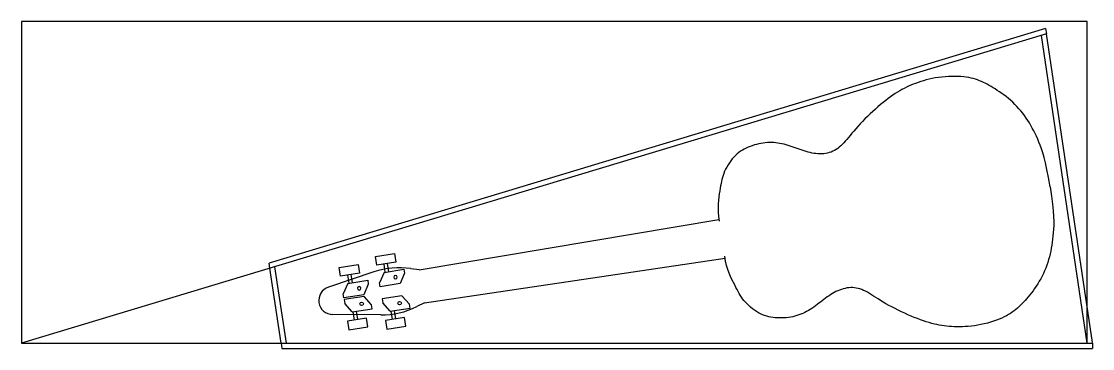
# Model space of a CAD drawing. Header units: millimetres. Extents: x -219 to 1006, y -1152 to 1300.
# Drawn here: x -219 to 1006, y 926 to 1300 of the extents above; entities that cross this region are included whole.
import ezdxf

# ---------------------------------------------------------------- set-up
doc = ezdxf.new("R2010")
doc.units = ezdxf.units.MM
doc.layers.get('0').update_dxf_attribs({"linetype": 'CONTINUOUS', "lineweight": 25, "true_color": 0x000000})

# ---------------------------------------------------------------- blocks, each defined once
blk = doc.blocks.new('tuner')
for p, q in [((4, 8), (-19, 8)), ((-19, 8), (-19, 3.5)), ((-12, -7.5), (-19, 3.5)), ((11, -3), (4, 8)), ((-12, -7.5), (11, -7.5)), ((-11, -17), (-11, -7.5)), ((-7, -17), (-7, -7.5)), ((11, -7.5), (11, -3)), ((3, -17), (-19, -17)), ((-19, -17), (-19, -27)), ((3, -27), (3, -17)), ((-19, -27), (3, -27))]:
    blk.add_line(p, q)
blk.add_circle((0, 0), 2)

msp = doc.modelspace()

# ---------------------------------------------------------------- linework, layer by layer
for p, q in [((1000, 1300), (-219, 1300)), ((-219, 1300), (-219, 932)), ((1000, 932), (1000, 1300)), ((952.3, 1291.9), (64.2, 1023.8)), ((952.3, 1291.9), (953.2, 1285.9)), ((953.2, 1285.9), (-219, 932)), ((1000, 932), (947.4, 1284.1)), ((1005.9, 932.9), (953.2, 1285.9)), ((235.9, 1015.9), (578.7, 1073.7)), ((241.8, 978.4), (585.7, 1029.3)), ((65.1, 1017.8), (64.2, 1023.8)), ((77.9, 932), (65.1, 1017.8)), ((84, 932), (70.9, 1019.5)), ((235.9, 1015.9), (226.2, 1017.3)), ((184.2, 1013.7), (132, 996.2)), ((241.8, 978.4), (233.1, 974)), ((192, 964.5), (137, 965)), ((-219, 932), (1000, 932)), ((77.9, 932), (78.8, 926)), ((1000, 932), (1006, 932)), ((1006, 932), (1006, 926)), ((78.8, 926), (1006, 926))]:
    msp.add_line(p, q)
for centre, radius, start, end in [((212.8, 928.4), 90, 81.4287, 108.5468), ((137.1, 981), 16, 108.5468, 269.4532), ((192.8, 1054.5), 90, 269.4532, 296.5713)]:
    msp.add_arc(centre, radius, start, end)
for points in [[(957.4, 1110.9), (952.4, 1141.9), (944.8, 1163.5), (932.8, 1187.1), (915.5, 1208.6), (893.8, 1223.8), (877.1, 1232.9), (857.7, 1238.1), (824.8, 1236.4), (799.8, 1228.3), (781.2, 1219.1), (757.8, 1200.9), (733.2, 1176.3), (720, 1157.7), (705.5, 1148.6), (687.4, 1148.1), (669.5, 1154.1), (650.8, 1161.1), (632, 1162.3), (611.4, 1157), (595.1, 1146.8), (582.5, 1125.4), (580.3, 1109.2), (576.3, 1086.4), (579, 1071.5)], [(957.4, 1110.9), (962.2, 1080), (961.6, 1057.1), (957.5, 1030.9), (947.8, 1005.1), (931.8, 983.9), (918.8, 970.1), (901.8, 959.2), (870, 950.7), (843.8, 950.7), (823.3, 953.6), (795.4, 963.7), (764.4, 979.5), (746, 993.1), (729.5, 997.2), (712.1, 992.1), (697, 980.9), (681.3, 968.5), (663.8, 961.5), (642.6, 960.2), (623.9, 964.9), (605.4, 981.3), (598.2, 996.1), (587.4, 1016.4), (585.4, 1031.5)]]:
    msp.add_open_spline(points, degree=3)

# ---------------------------------------------------------------- block references
at = {"yscale": -1, "rotation": 368.99999999999994}
for p in [(208.8, 1007.6), (167.3, 994.9)]:
    msp.add_blockref('tuner', p, dxfattribs=at)
at = {"rotation": 9}
for p in [(170.1, 977.1), (213.5, 977.9)]:
    msp.add_blockref('tuner', p, dxfattribs=at)

doc.saveas('drawing.dxf')
